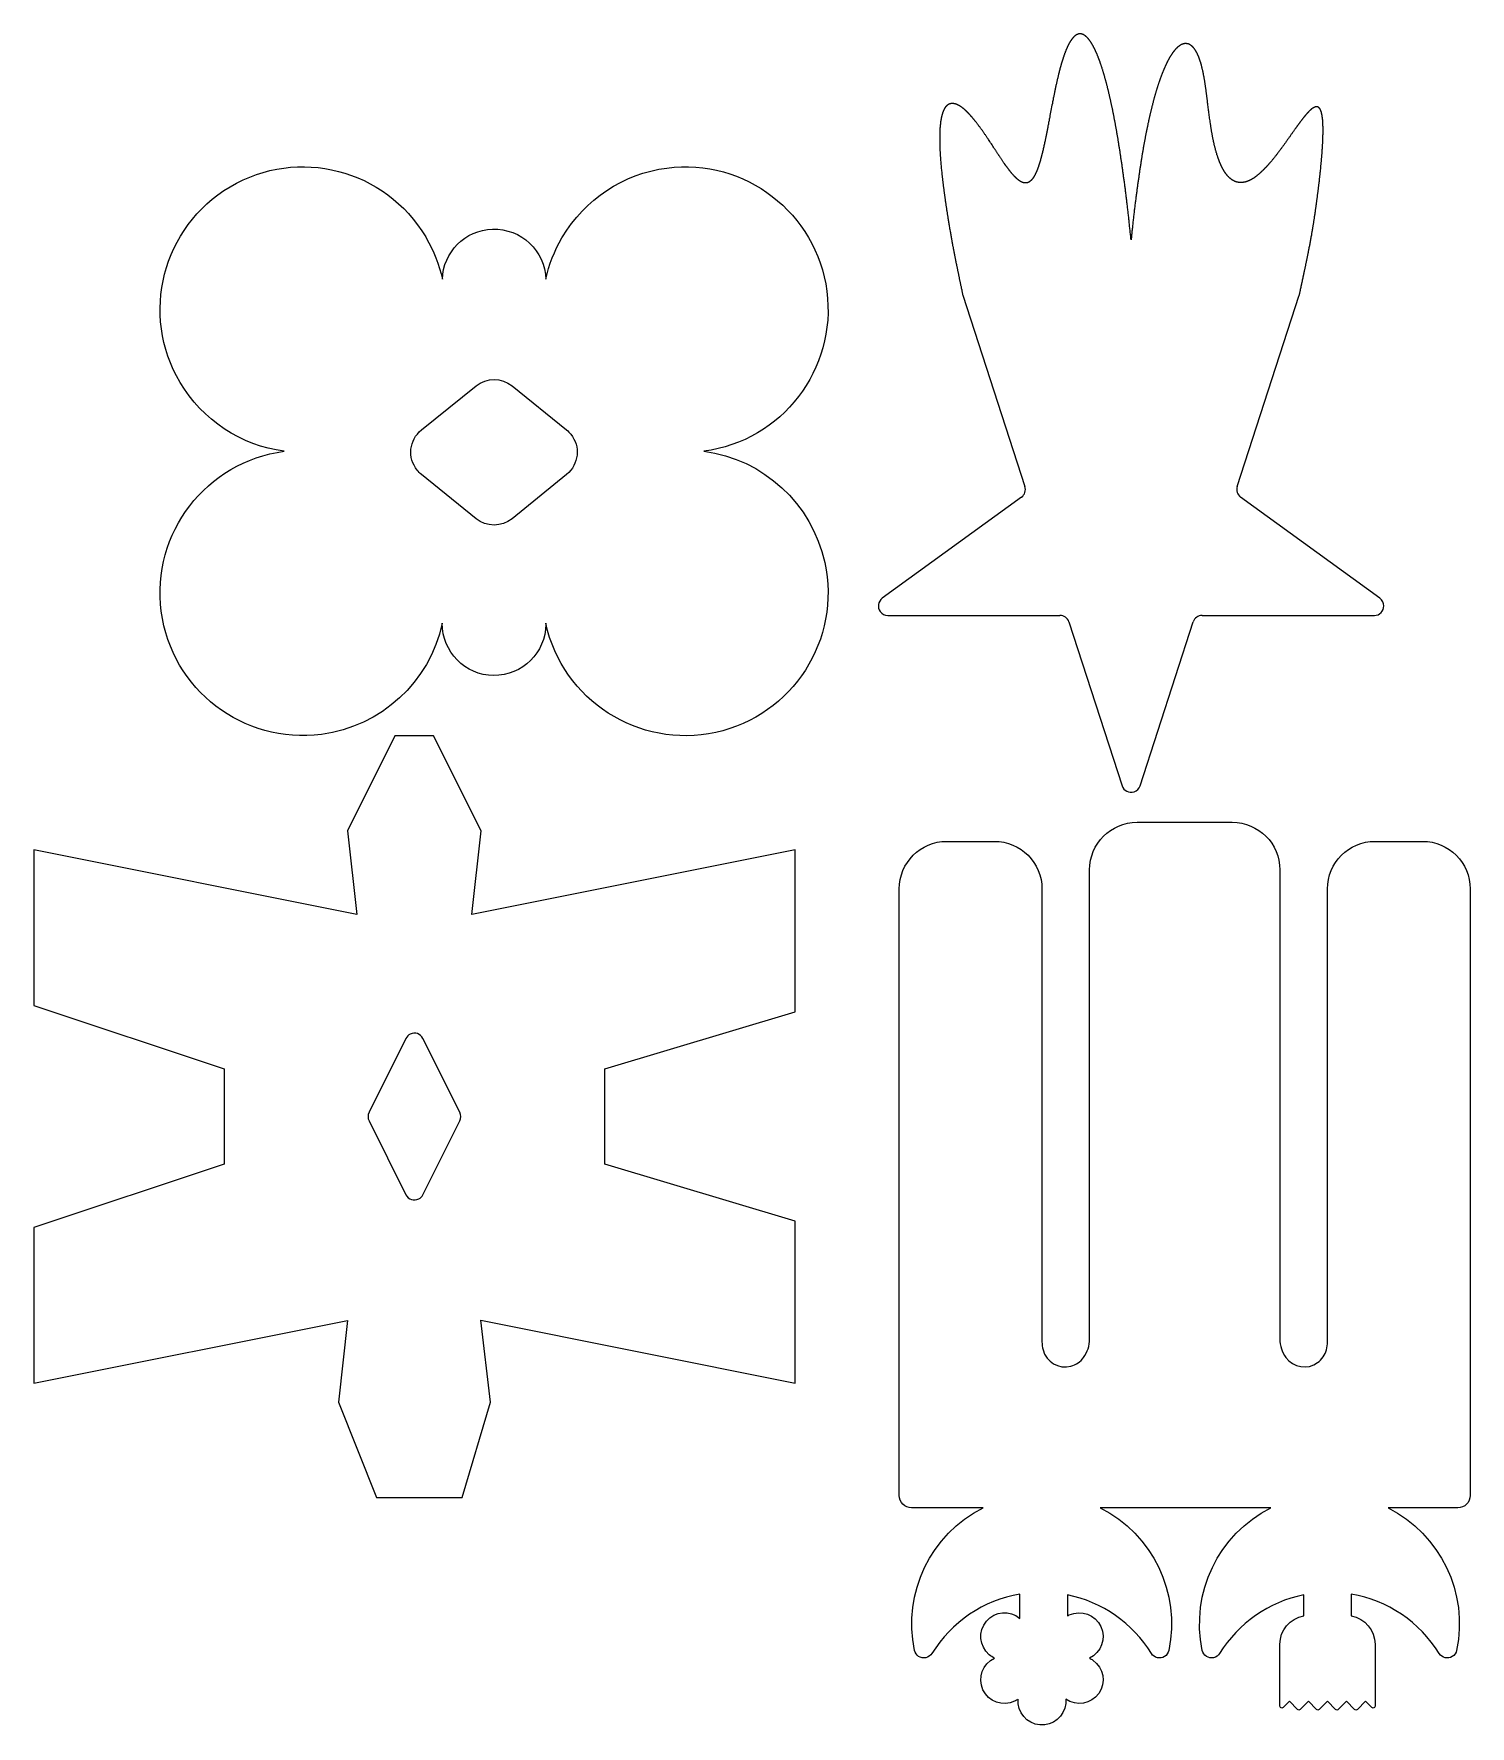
# Model space of a CAD drawing. Header units: millimetres. Extents: x 142 to 292, y 60 to 238.
import ezdxf

# ---------------------------------------------------------------- set-up
doc = ezdxf.new("R2010")
doc.units = ezdxf.units.MM
doc.header["$MEASUREMENT"] = 0
doc.layers.get('0').update_dxf_attribs({"lineweight": 0})

msp = doc.modelspace()

# ---------------------------------------------------------------- linework, layer by layer
at = {"color": 18, "lineweight": 25, "true_color": 0x000000}
for p, q in [((239.16, 210.61), (245.69, 190.51)), ((267.99, 190.51), (274.52, 210.61)), ((245.33, 189.4), (230.69, 178.77)), ((282.99, 178.77), (268.35, 189.4)), ((231.28, 176.97), (249.37, 176.97)), ((250.31, 176.29), (255.9, 159.08)), ((257.78, 159.08), (263.37, 176.29)), ((264.31, 176.97), (282.41, 176.97))]:
    msp.add_line(p, q, dxfattribs=at)
for points in [[(256.84, 216.42), (256.83, 216.55), (256.81, 216.68), (256.8, 216.81), (256.79, 216.93), (256.77, 217.06), (256.76, 217.19), (256.75, 217.32), (256.73, 217.44), (256.72, 217.57), (256.71, 217.69), (256.69, 217.82), (256.68, 217.94), (256.67, 218.07), (256.65, 218.19), (256.64, 218.31), (256.63, 218.44), (256.61, 218.56), (256.6, 218.68), (256.59, 218.8), (256.57, 218.93), (256.56, 219.05), (256.54, 219.17), (256.53, 219.29), (256.52, 219.41), (256.5, 219.53), (256.49, 219.65), (256.48, 219.77), (256.46, 219.88), (256.45, 220), (256.43, 220.12), (256.42, 220.24), (256.41, 220.35), (256.39, 220.47), (256.38, 220.59), (256.36, 220.7), (256.35, 220.82), (256.34, 220.93), (256.32, 221.05), (256.31, 221.16), (256.29, 221.27), (256.28, 221.39), (256.27, 221.5), (256.25, 221.61), (256.24, 221.73), (256.22, 221.84), (256.21, 221.95), (256.19, 222.06), (256.18, 222.17), (256.17, 222.28), (256.15, 222.39), (256.14, 222.5), (256.12, 222.61), (256.11, 222.72), (256.09, 222.82), (256.08, 222.93), (256.06, 223.04), (256.05, 223.15), (256.04, 223.25), (256.02, 223.36), (256.01, 223.46), (255.99, 223.57), (255.98, 223.68), (255.96, 223.78), (255.95, 223.88), (255.93, 223.99), (255.92, 224.09), (255.9, 224.19), (255.89, 224.3), (255.87, 224.4), (255.86, 224.5), (255.84, 224.6), (255.83, 224.7), (255.81, 224.8), (255.8, 224.9), (255.78, 225), (255.77, 225.1), (255.75, 225.2), (255.74, 225.3), (255.72, 225.4), (255.71, 225.5), (255.69, 225.6), (255.68, 225.69), (255.66, 225.79), (255.65, 225.89), (255.63, 225.98), (255.62, 226.08), (255.6, 226.17), (255.59, 226.27), (255.57, 226.36), (255.56, 226.46), (255.54, 226.55), (255.53, 226.64), (255.51, 226.74), (255.5, 226.83), (255.48, 226.92), (255.47, 227.01), (255.45, 227.1), (255.44, 227.19), (255.42, 227.28), (255.41, 227.37), (255.39, 227.46), (255.38, 227.55), (255.36, 227.64), (255.34, 227.73), (255.33, 227.82), (255.31, 227.91), (255.3, 227.99), (255.28, 228.08), (255.27, 228.17), (255.25, 228.25), (255.24, 228.34), (255.22, 228.42), (255.21, 228.51), (255.19, 228.59), (255.17, 228.68), (255.16, 228.76), (255.14, 228.84), (255.13, 228.93), (255.11, 229.01), (255.1, 229.09), (255.08, 229.17), (255.06, 229.26), (255.05, 229.34), (255.03, 229.42), (255.02, 229.5), (255, 229.58), (254.99, 229.66), (254.97, 229.74), (254.95, 229.82), (254.94, 229.89), (254.92, 229.97), (254.91, 230.05), (254.89, 230.13), (254.88, 230.2), (254.86, 230.28), (254.84, 230.36), (254.83, 230.43), (254.81, 230.51), (254.8, 230.58), (254.78, 230.66), (254.76, 230.73), (254.75, 230.8), (254.73, 230.88), (254.72, 230.95), (254.7, 231.02), (254.68, 231.09), (254.67, 231.17), (254.65, 231.24), (254.64, 231.31), (254.62, 231.38), (254.6, 231.45), (254.59, 231.52), (254.57, 231.59), (254.56, 231.66), (254.54, 231.73), (254.52, 231.79), (254.51, 231.86), (254.49, 231.93), (254.47, 232), (254.46, 232.06), (254.44, 232.13), (254.43, 232.2), (254.41, 232.26), (254.39, 232.33), (254.38, 232.39), (254.36, 232.46), (254.35, 232.52), (254.33, 232.58), (254.31, 232.65), (254.3, 232.71), (254.28, 232.77), (254.26, 232.83), (254.25, 232.9), (254.23, 232.96), (254.22, 233.02), (254.2, 233.08), (254.18, 233.14), (254.17, 233.2), (254.15, 233.26), (254.13, 233.32), (254.12, 233.38), (254.1, 233.43), (254.09, 233.49), (254.07, 233.55), (254.05, 233.61), (254.04, 233.66), (254.02, 233.72), (254, 233.78), (253.99, 233.83), (253.97, 233.89), (253.96, 233.94), (253.94, 234), (253.92, 234.05), (253.91, 234.1), (253.89, 234.16), (253.87, 234.21), (253.86, 234.26), (253.84, 234.31), (253.82, 234.37), (253.81, 234.42), (253.79, 234.47), (253.78, 234.52), (253.76, 234.57), (253.74, 234.62), (253.73, 234.67), (253.71, 234.72), (253.69, 234.77), (253.68, 234.82), (253.66, 234.86), (253.64, 234.91), (253.63, 234.96), (253.61, 235.01), (253.6, 235.05), (253.58, 235.1), (253.56, 235.14), (253.55, 235.19), (253.53, 235.23), (253.51, 235.28), (253.5, 235.32), (253.48, 235.37), (253.46, 235.41), (253.45, 235.45), (253.43, 235.5), (253.42, 235.54), (253.4, 235.58), (253.38, 235.62), (253.37, 235.67), (253.35, 235.71), (253.33, 235.75), (253.32, 235.79), (253.3, 235.83), (253.28, 235.87), (253.27, 235.91), (253.25, 235.94), (253.24, 235.98), (253.22, 236.02), (253.2, 236.06), (253.19, 236.1), (253.17, 236.13), (253.15, 236.17), (253.14, 236.21), (253.12, 236.24), (253.11, 236.28), (253.09, 236.31), (253.07, 236.35), (253.06, 236.38), (253.04, 236.41), (253.02, 236.45), (253.01, 236.48), (252.99, 236.51), (252.98, 236.55), (252.96, 236.58), (252.94, 236.61), (252.93, 236.64), (252.91, 236.67), (252.89, 236.7), (252.88, 236.74), (252.86, 236.77), (252.85, 236.79), (252.83, 236.82), (252.81, 236.85), (252.8, 236.88), (252.78, 236.91), (252.77, 236.94), (252.75, 236.97), (252.73, 236.99), (252.72, 237.02), (252.7, 237.05), (252.68, 237.07), (252.67, 237.1), (252.65, 237.12), (252.64, 237.15), (252.62, 237.17), (252.6, 237.2), (252.59, 237.22), (252.57, 237.24), (252.56, 237.27), (252.54, 237.29), (252.52, 237.31), (252.51, 237.34), (252.49, 237.36), (252.48, 237.38), (252.46, 237.4), (252.44, 237.42), (252.43, 237.44), (252.41, 237.46), (252.4, 237.48), (252.38, 237.5), (252.37, 237.52), (252.35, 237.54), (252.33, 237.56), (252.32, 237.58), (252.3, 237.59), (252.29, 237.61), (252.27, 237.63), (252.25, 237.64), (252.24, 237.66), (252.22, 237.68), (252.21, 237.69), (252.19, 237.71), (252.18, 237.72), (252.16, 237.74), (252.14, 237.75), (252.13, 237.77), (252.11, 237.78), (252.1, 237.79), (252.08, 237.81), (252.07, 237.82), (252.05, 237.83), (252.04, 237.84), (252.02, 237.85), (252, 237.87), (251.99, 237.88), (251.97, 237.89), (251.96, 237.9), (251.94, 237.91), (251.93, 237.92), (251.91, 237.93), (251.9, 237.93), (251.88, 237.94), (251.87, 237.95), (251.85, 237.96), (251.84, 237.97), (251.82, 237.97), (251.8, 237.98), (251.79, 237.99), (251.77, 237.99), (251.76, 238), (251.74, 238.01), (251.73, 238.01), (251.71, 238.02), (251.7, 238.02), (251.68, 238.03), (251.67, 238.03), (251.65, 238.03), (251.64, 238.04), (251.62, 238.04), (251.61, 238.04), (251.59, 238.05), (251.58, 238.05), (251.56, 238.05), (251.55, 238.05), (251.53, 238.05), (251.52, 238.05), (251.5, 238.05), (251.49, 238.05), (251.47, 238.05), (251.46, 238.05), (251.44, 238.05), (251.43, 238.05), (251.41, 238.05), (251.4, 238.05), (251.38, 238.05), (251.37, 238.04), (251.36, 238.04), (251.34, 238.04), (251.33, 238.04), (251.31, 238.03), (251.3, 238.03), (251.28, 238.02), (251.27, 238.02), (251.25, 238.02), (251.24, 238.01), (251.22, 238), (251.21, 238), (251.2, 237.99), (251.18, 237.99), (251.17, 237.98), (251.15, 237.97), (251.14, 237.97), (251.12, 237.96), (251.11, 237.95), (251.09, 237.94), (251.08, 237.94), (251.07, 237.93), (251.05, 237.92), (251.04, 237.91), (251.02, 237.9), (251.01, 237.89), (251, 237.88), (250.98, 237.87), (250.97, 237.86), (250.95, 237.85), (250.94, 237.84), (250.93, 237.83), (250.91, 237.81), (250.9, 237.8), (250.88, 237.79), (250.87, 237.78), (250.86, 237.76), (250.84, 237.75), (250.83, 237.74), (250.81, 237.72), (250.8, 237.71), (250.79, 237.7), (250.77, 237.68), (250.76, 237.67), (250.75, 237.65), (250.73, 237.64), (250.72, 237.62), (250.71, 237.6), (250.69, 237.59), (250.68, 237.57), (250.67, 237.56), (250.65, 237.54), (250.64, 237.52), (250.63, 237.5), (250.61, 237.49), (250.6, 237.47), (250.59, 237.45), (250.57, 237.43), (250.56, 237.41), (250.55, 237.39), (250.53, 237.37), (250.52, 237.35), (250.51, 237.33), (250.49, 237.31), (250.48, 237.29), (250.47, 237.27), (250.45, 237.25), (250.44, 237.23), (250.43, 237.21), (250.41, 237.19), (250.4, 237.17), (250.39, 237.15), (250.38, 237.12), (250.36, 237.1), (250.35, 237.08), (250.34, 237.05), (250.32, 237.03), (250.31, 237.01), (250.3, 236.98), (250.29, 236.96), (250.27, 236.94), (250.26, 236.91), (250.25, 236.89), (250.24, 236.86), (250.22, 236.84), (250.21, 236.81), (250.2, 236.78), (250.19, 236.76), (250.17, 236.73), (250.16, 236.71), (250.15, 236.68), (250.14, 236.65), (250.12, 236.63), (250.11, 236.6), (250.1, 236.57), (250.09, 236.54), (250.08, 236.52), (250.06, 236.49), (250.05, 236.46), (250.04, 236.43), (250.03, 236.4), (250.02, 236.37), (250, 236.34), (249.99, 236.31), (249.98, 236.28), (249.97, 236.25), (249.96, 236.22), (249.94, 236.19), (249.93, 236.16), (249.92, 236.13), (249.91, 236.1), (249.9, 236.07), (249.88, 236.04), (249.87, 236.01), (249.86, 235.98), (249.85, 235.94), (249.84, 235.91), (249.83, 235.88), (249.81, 235.85), (249.8, 235.81), (249.79, 235.78), (249.78, 235.75), (249.77, 235.71), (249.76, 235.68), (249.75, 235.65), (249.73, 235.61), (249.72, 235.58), (249.71, 235.55), (249.7, 235.51), (249.69, 235.48), (249.68, 235.44), (249.67, 235.41), (249.66, 235.37), (249.64, 235.34), (249.63, 235.3), (249.62, 235.26), (249.61, 235.23), (249.6, 235.19), (249.59, 235.16), (249.58, 235.12), (249.57, 235.08), (249.56, 235.05), (249.54, 235.01), (249.53, 234.97), (249.52, 234.94), (249.51, 234.9), (249.5, 234.86), (249.49, 234.82), (249.48, 234.79), (249.47, 234.75), (249.46, 234.71), (249.45, 234.67), (249.44, 234.63), (249.43, 234.59), (249.42, 234.56), (249.4, 234.52), (249.39, 234.48), (249.38, 234.44), (249.37, 234.4), (249.36, 234.36), (249.35, 234.32), (249.34, 234.28), (249.33, 234.24), (249.32, 234.2), (249.31, 234.16), (249.3, 234.12), (249.29, 234.08), (249.28, 234.04), (249.27, 234), (249.26, 233.96), (249.25, 233.92), (249.24, 233.88), (249.23, 233.84), (249.22, 233.79), (249.21, 233.75), (249.19, 233.67), (249.17, 233.59), (249.15, 233.5), (249.13, 233.42), (249.11, 233.33), (249.09, 233.25), (249.07, 233.16), (249.05, 233.08), (249.03, 232.99), (249.01, 232.9), (248.99, 232.82), (248.97, 232.73), (248.95, 232.64), (248.93, 232.55), (248.91, 232.46), (248.9, 232.38), (248.88, 232.29), (248.86, 232.2), (248.84, 232.11), (248.82, 232.02), (248.8, 231.93), (248.78, 231.84), (248.76, 231.75), (248.75, 231.66), (248.73, 231.57), (248.71, 231.48), (248.69, 231.39), (248.67, 231.29), (248.66, 231.2), (248.64, 231.11), (248.6, 230.93), (248.57, 230.75), (248.53, 230.56), (248.49, 230.38), (248.46, 230.19), (248.42, 230.01), (248.39, 229.83), (248.35, 229.64), (248.32, 229.46), (248.3, 229.37), (248.29, 229.28), (248.27, 229.19), (248.25, 229.1), (248.23, 229.01), (248.22, 228.92), (248.2, 228.83), (248.18, 228.74), (248.17, 228.65), (248.15, 228.56), (248.13, 228.47), (248.11, 228.38), (248.1, 228.29), (248.08, 228.2), (248.06, 228.11), (248.05, 228.03), (248.03, 227.94), (248.01, 227.85), (247.99, 227.76), (247.98, 227.68), (247.96, 227.59), (247.94, 227.51), (247.93, 227.42), (247.91, 227.33), (247.89, 227.25), (247.87, 227.17), (247.86, 227.08), (247.84, 227), (247.82, 226.92), (247.81, 226.83), (247.8, 226.79), (247.79, 226.75), (247.78, 226.71), (247.77, 226.67), (247.76, 226.63), (247.75, 226.59), (247.74, 226.55), (247.74, 226.51), (247.73, 226.47), (247.72, 226.43), (247.71, 226.39), (247.7, 226.35), (247.69, 226.31), (247.68, 226.27), (247.67, 226.23), (247.67, 226.19), (247.66, 226.15), (247.65, 226.11), (247.64, 226.08), (247.63, 226.04), (247.62, 226), (247.61, 225.96), (247.6, 225.92), (247.6, 225.88), (247.59, 225.85), (247.58, 225.81), (247.57, 225.77), (247.56, 225.73), (247.55, 225.7), (247.54, 225.66), (247.53, 225.62), (247.52, 225.59), (247.52, 225.55), (247.51, 225.51), (247.5, 225.48), (247.49, 225.44), (247.48, 225.41), (247.47, 225.37), (247.46, 225.33), (247.45, 225.3), (247.44, 225.26), (247.43, 225.23), (247.42, 225.19), (247.42, 225.16), (247.41, 225.12), (247.4, 225.09), (247.39, 225.06), (247.38, 225.02), (247.37, 224.99), (247.36, 224.95), (247.35, 224.92), (247.34, 224.89), (247.33, 224.85), (247.32, 224.82), (247.31, 224.79), (247.31, 224.76), (247.3, 224.72), (247.29, 224.69), (247.28, 224.66), (247.27, 224.63), (247.26, 224.6), (247.25, 224.56), (247.24, 224.53), (247.23, 224.5), (247.22, 224.47), (247.21, 224.44), (247.2, 224.41), (247.19, 224.38), (247.18, 224.35), (247.17, 224.32), (247.16, 224.29), (247.15, 224.26), (247.14, 224.23), (247.13, 224.2), (247.12, 224.17), (247.11, 224.15), (247.1, 224.12), (247.1, 224.09), (247.09, 224.06), (247.08, 224.03), (247.07, 224.01), (247.06, 223.98), (247.05, 223.95), (247.04, 223.92), (247.03, 223.9), (247.02, 223.87), (247.01, 223.84), (247, 223.82), (246.99, 223.79), (246.98, 223.77), (246.97, 223.74), (246.96, 223.72), (246.95, 223.69), (246.94, 223.67), (246.93, 223.64), (246.92, 223.62), (246.91, 223.59), (246.89, 223.57), (246.88, 223.55), (246.87, 223.52), (246.86, 223.5), (246.85, 223.48), (246.84, 223.45), (246.83, 223.43), (246.82, 223.41), (246.81, 223.39), (246.8, 223.36), (246.79, 223.34), (246.78, 223.32), (246.77, 223.3), (246.76, 223.28), (246.75, 223.26), (246.74, 223.24), (246.73, 223.22), (246.72, 223.2), (246.71, 223.18), (246.7, 223.16), (246.68, 223.14), (246.67, 223.12), (246.66, 223.1), (246.65, 223.08), (246.64, 223.06), (246.63, 223.05), (246.62, 223.03), (246.61, 223.01), (246.6, 222.99), (246.59, 222.98), (246.57, 222.96), (246.56, 222.94), (246.55, 222.93), (246.54, 222.91), (246.53, 222.89), (246.52, 222.88), (246.51, 222.86), (246.5, 222.85), (246.48, 222.83), (246.47, 222.82), (246.46, 222.8), (246.45, 222.79), (246.44, 222.78), (246.43, 222.76), (246.42, 222.75), (246.4, 222.73), (246.39, 222.72), (246.38, 222.71), (246.37, 222.7), (246.36, 222.68), (246.35, 222.67), (246.33, 222.66), (246.32, 222.65), (246.31, 222.64), (246.3, 222.63), (246.29, 222.62), (246.28, 222.61), (246.26, 222.6), (246.25, 222.59), (246.24, 222.58), (246.23, 222.57), (246.22, 222.56), (246.2, 222.55), (246.19, 222.54), (246.18, 222.53), (246.17, 222.52), (246.15, 222.51), (246.14, 222.51), (246.13, 222.5), (246.12, 222.49), (246.1, 222.48), (246.09, 222.48), (246.08, 222.47), (246.07, 222.46), (246.05, 222.46), (246.04, 222.45), (246.03, 222.45), (246.02, 222.44), (246, 222.44), (245.99, 222.43), (245.98, 222.43), (245.97, 222.42), (245.95, 222.42), (245.94, 222.42), (245.93, 222.41), (245.91, 222.41), (245.9, 222.41), (245.89, 222.4), (245.88, 222.4), (245.86, 222.4), (245.85, 222.4), (245.84, 222.39), (245.82, 222.39), (245.81, 222.39), (245.8, 222.39), (245.78, 222.39), (245.77, 222.39), (245.76, 222.39), (245.74, 222.39), (245.73, 222.39), (245.72, 222.39), (245.7, 222.39), (245.69, 222.39), (245.68, 222.39), (245.66, 222.39), (245.65, 222.39), (245.63, 222.4), (245.62, 222.4), (245.61, 222.4), (245.59, 222.4), (245.58, 222.41), (245.57, 222.41), (245.55, 222.41), (245.54, 222.42), (245.52, 222.42), (245.51, 222.42), (245.5, 222.43), (245.48, 222.43), (245.47, 222.44), (245.45, 222.44), (245.44, 222.45), (245.43, 222.45), (245.41, 222.46), (245.4, 222.46), (245.38, 222.47), (245.37, 222.48), (245.35, 222.48), (245.34, 222.49), (245.32, 222.5), (245.31, 222.5), (245.3, 222.51), (245.28, 222.52), (245.27, 222.53), (245.25, 222.53), (245.24, 222.54), (245.22, 222.55), (245.21, 222.56), (245.19, 222.57), (245.18, 222.58), (245.16, 222.59), (245.15, 222.6), (245.13, 222.61), (245.12, 222.62), (245.1, 222.63), (245.09, 222.64), (245.07, 222.65), (245.06, 222.66), (245.04, 222.67), (245.03, 222.68), (245.01, 222.69), (245, 222.71), (244.98, 222.72), (244.97, 222.73), (244.95, 222.74), (244.93, 222.76), (244.92, 222.77), (244.9, 222.78), (244.89, 222.8), (244.87, 222.81), (244.86, 222.82), (244.84, 222.84), (244.83, 222.85), (244.81, 222.86), (244.79, 222.88), (244.78, 222.89), (244.76, 222.91), (244.75, 222.92), (244.73, 222.94), (244.72, 222.95), (244.7, 222.97), (244.68, 222.99), (244.67, 223), (244.65, 223.02), (244.63, 223.04), (244.62, 223.05), (244.6, 223.07), (244.59, 223.09), (244.57, 223.1), (244.55, 223.12), (244.54, 223.14), (244.52, 223.16), (244.5, 223.17), (244.49, 223.19), (244.47, 223.21), (244.46, 223.23), (244.44, 223.25), (244.42, 223.27), (244.41, 223.28), (244.39, 223.3), (244.37, 223.32), (244.36, 223.34), (244.34, 223.36), (244.32, 223.38), (244.31, 223.4), (244.29, 223.42), (244.27, 223.44), (244.26, 223.46), (244.24, 223.48), (244.22, 223.5), (244.2, 223.52), (244.19, 223.54), (244.17, 223.57), (244.15, 223.59), (244.14, 223.61), (244.12, 223.63), (244.1, 223.65), (244.08, 223.67), (244.07, 223.7), (244.05, 223.72), (244.03, 223.74), (244.02, 223.76), (244, 223.79), (243.98, 223.81), (243.96, 223.83), (243.95, 223.86), (243.93, 223.88), (243.91, 223.9), (243.89, 223.93), (243.88, 223.95), (243.86, 223.97), (243.84, 224), (243.82, 224.02), (243.81, 224.04), (243.79, 224.07), (243.77, 224.09), (243.75, 224.12), (243.73, 224.14), (243.72, 224.17), (243.7, 224.19), (243.66, 224.24), (243.63, 224.29), (243.59, 224.34), (243.56, 224.4), (243.52, 224.45), (243.48, 224.5), (243.45, 224.55), (243.41, 224.6), (243.37, 224.66), (243.34, 224.71), (243.3, 224.77), (243.26, 224.82), (243.23, 224.88), (243.19, 224.93), (243.15, 224.99), (243.11, 225.04), (243.08, 225.1), (243.04, 225.15), (243, 225.21), (242.96, 225.27), (242.93, 225.32), (242.89, 225.38), (242.85, 225.44), (242.81, 225.5), (242.78, 225.55), (242.74, 225.61), (242.7, 225.67), (242.66, 225.73), (242.62, 225.79), (242.58, 225.85), (242.55, 225.9), (242.47, 226.02), (242.39, 226.14), (242.31, 226.26), (242.24, 226.38), (242.16, 226.5), (242.08, 226.61), (242, 226.73), (241.92, 226.85), (241.85, 226.97), (241.81, 227.03), (241.77, 227.09), (241.73, 227.14), (241.69, 227.2), (241.65, 227.26), (241.61, 227.32), (241.57, 227.38), (241.53, 227.43), (241.49, 227.49), (241.45, 227.55), (241.41, 227.61), (241.37, 227.66), (241.33, 227.72), (241.3, 227.77), (241.26, 227.83), (241.22, 227.89), (241.18, 227.94), (241.14, 228), (241.1, 228.05), (241.06, 228.11), (241.02, 228.16), (240.98, 228.21), (240.94, 228.27), (240.9, 228.32), (240.86, 228.37), (240.82, 228.43), (240.79, 228.48), (240.75, 228.53), (240.71, 228.58), (240.67, 228.63), (240.63, 228.68), (240.59, 228.73), (240.55, 228.78), (240.51, 228.83), (240.47, 228.88), (240.44, 228.93), (240.42, 228.95), (240.4, 228.98), (240.38, 229), (240.36, 229.02), (240.34, 229.05), (240.32, 229.07), (240.3, 229.09), (240.28, 229.12), (240.26, 229.14), (240.24, 229.16), (240.23, 229.18), (240.21, 229.21), (240.19, 229.23), (240.17, 229.25), (240.15, 229.27), (240.13, 229.3), (240.11, 229.32), (240.09, 229.34), (240.07, 229.36), (240.05, 229.38), (240.04, 229.4), (240.02, 229.42), (240, 229.45), (239.98, 229.47), (239.96, 229.49), (239.94, 229.51), (239.92, 229.53), (239.9, 229.55), (239.89, 229.57), (239.87, 229.59), (239.85, 229.61), (239.83, 229.63), (239.81, 229.65), (239.79, 229.67), (239.77, 229.69), (239.76, 229.71), (239.74, 229.72), (239.72, 229.74), (239.7, 229.76), (239.68, 229.78), (239.66, 229.8), (239.65, 229.82), (239.63, 229.83), (239.61, 229.85), (239.59, 229.87), (239.57, 229.89), (239.55, 229.91), (239.54, 229.92), (239.52, 229.94), (239.5, 229.96), (239.48, 229.97), (239.46, 229.99), (239.45, 230.01), (239.43, 230.02), (239.41, 230.04), (239.39, 230.05), (239.38, 230.07), (239.36, 230.09), (239.34, 230.1), (239.32, 230.12), (239.3, 230.13), (239.29, 230.15), (239.27, 230.16), (239.25, 230.18), (239.23, 230.19), (239.22, 230.2), (239.2, 230.22), (239.18, 230.23), (239.17, 230.25), (239.15, 230.26), (239.13, 230.27), (239.11, 230.29), (239.1, 230.3), (239.08, 230.31), (239.06, 230.32), (239.05, 230.34), (239.03, 230.35), (239.01, 230.36), (238.99, 230.37), (238.98, 230.38), (238.96, 230.4), (238.94, 230.41), (238.93, 230.42), (238.91, 230.43), (238.89, 230.44), (238.88, 230.45), (238.86, 230.46), (238.84, 230.47), (238.83, 230.48), (238.81, 230.49), (238.8, 230.5), (238.78, 230.51), (238.76, 230.52), (238.75, 230.53), (238.73, 230.54), (238.71, 230.55), (238.7, 230.56), (238.68, 230.56), (238.67, 230.57), (238.65, 230.58), (238.64, 230.59), (238.62, 230.6), (238.6, 230.6), (238.59, 230.61), (238.57, 230.62), (238.56, 230.62), (238.54, 230.63), (238.53, 230.64), (238.51, 230.64), (238.5, 230.65), (238.48, 230.66), (238.46, 230.66), (238.45, 230.67), (238.43, 230.67), (238.42, 230.68), (238.4, 230.68), (238.39, 230.69), (238.37, 230.69), (238.36, 230.7), (238.35, 230.7), (238.33, 230.7), (238.32, 230.71), (238.3, 230.71), (238.29, 230.71), (238.27, 230.72), (238.26, 230.72), (238.24, 230.72), (238.23, 230.73), (238.21, 230.73), (238.2, 230.73), (238.19, 230.73), (238.17, 230.73), (238.16, 230.74), (238.14, 230.74), (238.13, 230.74), (238.12, 230.74), (238.1, 230.74), (238.09, 230.74), (238.08, 230.74), (238.06, 230.74), (238.05, 230.74), (238.04, 230.74), (238.02, 230.74), (238.01, 230.74), (238, 230.74), (237.98, 230.74), (237.97, 230.74), (237.96, 230.74), (237.94, 230.74), (237.93, 230.73), (237.92, 230.73), (237.9, 230.73), (237.89, 230.73), (237.88, 230.72), (237.87, 230.72), (237.85, 230.72), (237.84, 230.72), (237.83, 230.71), (237.82, 230.71), (237.8, 230.7), (237.79, 230.7), (237.78, 230.7), (237.77, 230.69), (237.76, 230.69), (237.74, 230.68), (237.73, 230.68), (237.72, 230.67), (237.71, 230.67), (237.7, 230.66), (237.69, 230.66), (237.67, 230.65), (237.66, 230.64), (237.65, 230.64), (237.64, 230.63), (237.63, 230.63), (237.62, 230.62), (237.61, 230.61), (237.6, 230.6), (237.58, 230.6), (237.57, 230.59), (237.56, 230.58), (237.55, 230.57), (237.54, 230.57), (237.53, 230.56), (237.52, 230.55), (237.51, 230.54), (237.5, 230.53), (237.49, 230.52), (237.48, 230.51), (237.47, 230.5), (237.46, 230.49), (237.45, 230.48), (237.44, 230.47), (237.43, 230.46), (237.42, 230.45), (237.41, 230.44), (237.4, 230.43), (237.39, 230.42), (237.38, 230.41), (237.37, 230.4), (237.36, 230.38), (237.35, 230.37), (237.34, 230.36), (237.33, 230.35), (237.32, 230.34), (237.32, 230.32), (237.31, 230.31), (237.3, 230.3), (237.29, 230.28), (237.28, 230.27), (237.27, 230.26), (237.26, 230.24), (237.25, 230.23), (237.25, 230.22), (237.24, 230.2), (237.23, 230.19), (237.22, 230.17), (237.21, 230.16), (237.2, 230.14), (237.2, 230.13), (237.19, 230.11), (237.18, 230.1), (237.17, 230.08), (237.17, 230.07), (237.16, 230.05), (237.15, 230.03), (237.14, 230.02), (237.14, 230), (237.13, 229.98), (237.12, 229.97), (237.11, 229.95), (237.11, 229.93), (237.1, 229.92), (237.09, 229.9), (237.09, 229.88), (237.08, 229.86), (237.07, 229.85), (237.06, 229.83), (237.06, 229.81), (237.05, 229.79), (237.04, 229.77), (237.04, 229.75), (237.03, 229.73), (237.03, 229.71), (237.02, 229.7), (237.01, 229.68), (237.01, 229.66), (237, 229.64), (237, 229.62), (236.99, 229.6), (236.98, 229.58), (236.98, 229.56), (236.97, 229.53), (236.97, 229.51), (236.96, 229.49), (236.96, 229.47), (236.95, 229.45), (236.94, 229.43), (236.94, 229.41), (236.93, 229.39), (236.93, 229.36), (236.92, 229.34), (236.92, 229.32), (236.91, 229.3), (236.91, 229.28), (236.9, 229.25), (236.9, 229.23), (236.9, 229.21), (236.89, 229.18), (236.89, 229.16), (236.88, 229.14), (236.88, 229.11), (236.87, 229.09), (236.87, 229.07), (236.86, 229.04), (236.86, 229.02), (236.86, 229), (236.85, 228.97), (236.85, 228.95), (236.84, 228.92), (236.84, 228.9), (236.84, 228.87), (236.83, 228.85), (236.83, 228.82), (236.83, 228.8), (236.82, 228.77), (236.82, 228.75), (236.82, 228.72), (236.81, 228.7), (236.81, 228.67), (236.81, 228.64), (236.8, 228.62), (236.8, 228.59), (236.8, 228.57), (236.8, 228.54), (236.79, 228.51), (236.79, 228.49), (236.79, 228.46), (236.78, 228.43), (236.78, 228.41), (236.78, 228.38), (236.78, 228.35), (236.77, 228.32), (236.77, 228.3), (236.77, 228.27), (236.77, 228.24), (236.77, 228.21), (236.76, 228.19), (236.76, 228.16), (236.76, 228.13), (236.76, 228.1), (236.76, 228.07), (236.75, 228.02), (236.75, 227.96), (236.75, 227.9), (236.74, 227.84), (236.74, 227.78), (236.74, 227.72), (236.74, 227.67), (236.73, 227.61), (236.73, 227.55), (236.73, 227.49), (236.73, 227.42), (236.73, 227.36), (236.73, 227.3), (236.73, 227.24), (236.73, 227.18), (236.73, 227.12), (236.73, 227.05), (236.73, 226.99), (236.73, 226.93), (236.73, 226.86), (236.73, 226.8), (236.73, 226.74), (236.73, 226.67), (236.73, 226.61), (236.73, 226.54), (236.73, 226.48), (236.74, 226.41), (236.74, 226.35), (236.74, 226.28), (236.74, 226.22), (236.74, 226.15), (236.75, 226.08), (236.75, 226.02), (236.75, 225.95), (236.76, 225.88), (236.76, 225.82), (236.76, 225.75), (236.77, 225.68), (236.77, 225.62), (236.77, 225.55), (236.78, 225.48), (236.78, 225.41), (236.79, 225.35), (236.79, 225.28), (236.79, 225.21), (236.8, 225.14), (236.8, 225.08), (236.81, 225.01), (236.81, 224.94), (236.82, 224.87), (236.83, 224.74), (236.84, 224.6), (236.85, 224.46), (236.86, 224.33), (236.88, 224.19), (236.89, 224.05), (236.9, 223.92), (236.92, 223.78), (236.93, 223.65), (236.94, 223.51), (236.96, 223.38), (236.97, 223.24), (236.98, 223.17), (236.99, 223.11), (236.99, 223.04), (237, 222.97), (237.01, 222.91), (237.02, 222.84), (237.03, 222.77), (237.03, 222.71), (237.04, 222.64), (237.05, 222.57), (237.06, 222.51), (237.06, 222.44), (237.07, 222.38), (237.08, 222.31), (237.09, 222.25), (237.1, 222.18), (237.1, 222.12), (237.11, 222.05), (237.12, 221.99), (237.13, 221.92), (237.14, 221.86), (237.15, 221.79), (237.15, 221.73), (237.16, 221.66), (237.17, 221.6), (237.18, 221.54), (237.19, 221.47), (237.2, 221.41), (237.2, 221.35), (237.21, 221.29), (237.22, 221.22), (237.23, 221.16), (237.24, 221.1), (237.25, 221.04), (237.26, 220.98), (237.26, 220.91), (237.27, 220.85), (237.28, 220.79), (237.29, 220.73), (237.3, 220.67), (237.31, 220.61), (237.32, 220.55), (237.32, 220.49), (237.33, 220.43), (237.34, 220.37), (237.35, 220.31), (237.36, 220.25), (237.37, 220.19), (237.38, 220.13), (237.39, 220.07), (237.39, 220.01), (237.4, 219.95), (237.41, 219.9), (237.42, 219.84), (237.43, 219.78), (237.44, 219.72), (237.45, 219.67), (237.46, 219.61), (237.46, 219.55), (237.47, 219.49), (237.48, 219.44), (237.49, 219.38), (237.5, 219.32), (237.51, 219.27), (237.52, 219.21), (237.52, 219.15), (237.53, 219.1), (237.54, 219.04), (237.55, 218.99), (237.56, 218.93), (237.57, 218.88), (237.58, 218.82), (237.6, 218.71), (237.61, 218.6), (237.63, 218.49), (237.65, 218.38), (237.67, 218.27), (237.68, 218.16), (237.7, 218.06), (237.72, 217.95), (237.74, 217.84), (237.76, 217.73), (237.77, 217.62), (237.79, 217.52), (237.83, 217.3), (237.85, 217.19), (237.87, 217.09), (237.89, 216.98), (237.9, 216.87), (237.92, 216.76), (237.94, 216.65), (237.96, 216.55), (237.98, 216.44), (237.99, 216.38), (238, 216.33), (238.01, 216.27), (238.02, 216.22), (238.03, 216.16), (238.04, 216.11), (238.05, 216.05), (238.06, 216), (238.07, 215.94), (238.08, 215.88), (238.09, 215.83), (238.11, 215.77), (238.12, 215.72), (238.13, 215.66), (238.14, 215.6), (238.15, 215.55), (238.16, 215.49), (238.17, 215.43), (238.18, 215.37), (238.19, 215.32), (238.2, 215.26), (238.21, 215.2), (238.22, 215.14), (238.24, 215.08), (238.25, 215.02), (238.26, 214.96), (238.27, 214.9), (238.28, 214.84), (238.29, 214.78), (238.31, 214.72), (238.32, 214.66), (238.33, 214.6), (238.34, 214.54), (238.35, 214.48), (238.37, 214.42), (238.38, 214.36), (238.39, 214.29), (238.4, 214.23), (238.42, 214.17), (238.43, 214.1), (238.44, 214.04), (238.45, 213.98), (238.47, 213.91), (238.48, 213.85), (238.49, 213.78), (238.51, 213.72), (238.52, 213.65), (238.53, 213.59), (238.55, 213.52), (238.56, 213.45), (238.57, 213.39), (238.59, 213.32), (238.6, 213.25), (238.61, 213.18), (238.63, 213.11), (238.64, 213.04), (238.66, 212.98), (238.67, 212.91), (238.69, 212.84), (238.7, 212.76), (238.72, 212.69), (238.73, 212.62), (238.75, 212.55), (238.76, 212.48), (238.78, 212.4), (238.79, 212.33), (238.81, 212.26), (238.82, 212.18), (238.84, 212.11), (238.85, 212.03), (238.87, 211.96), (238.89, 211.88), (238.9, 211.81), (238.92, 211.73), (238.93, 211.65), (238.95, 211.58), (238.97, 211.5), (238.98, 211.42), (239, 211.34), (239.02, 211.26), (239.04, 211.18), (239.05, 211.1), (239.07, 211.02), (239.09, 210.94), (239.1, 210.86), (239.12, 210.78), (239.14, 210.69), (239.16, 210.61)], [(274.52, 210.61), (274.53, 210.65), (274.54, 210.69), (274.55, 210.73), (274.56, 210.78), (274.57, 210.82), (274.58, 210.86), (274.59, 210.9), (274.6, 210.94), (274.6, 210.98), (274.61, 211.02), (274.62, 211.06), (274.63, 211.1), (274.64, 211.14), (274.65, 211.18), (274.66, 211.22), (274.66, 211.26), (274.67, 211.3), (274.68, 211.34), (274.69, 211.38), (274.7, 211.42), (274.71, 211.46), (274.71, 211.49), (274.72, 211.53), (274.73, 211.57), (274.74, 211.61), (274.75, 211.65), (274.76, 211.69), (274.76, 211.72), (274.77, 211.76), (274.78, 211.8), (274.79, 211.84), (274.8, 211.87), (274.8, 211.91), (274.81, 211.95), (274.82, 211.99), (274.83, 212.02), (274.84, 212.06), (274.84, 212.1), (274.85, 212.13), (274.86, 212.17), (274.87, 212.21), (274.87, 212.24), (274.88, 212.28), (274.89, 212.31), (274.9, 212.35), (274.91, 212.38), (274.91, 212.42), (274.92, 212.46), (274.93, 212.49), (274.94, 212.53), (274.94, 212.56), (274.95, 212.6), (274.96, 212.63), (274.96, 212.66), (274.97, 212.7), (274.98, 212.73), (274.99, 212.77), (274.99, 212.8), (275, 212.84), (275.01, 212.87), (275.02, 212.9), (275.02, 212.94), (275.03, 212.97), (275.04, 213), (275.04, 213.04), (275.05, 213.07), (275.06, 213.14), (275.08, 213.2), (275.09, 213.27), (275.11, 213.33), (275.12, 213.4), (275.13, 213.46), (275.15, 213.52), (275.16, 213.59), (275.17, 213.65), (275.19, 213.71), (275.2, 213.77), (275.21, 213.83), (275.22, 213.9), (275.24, 213.96), (275.25, 214.02), (275.26, 214.08), (275.27, 214.14), (275.29, 214.2), (275.3, 214.25), (275.31, 214.31), (275.32, 214.37), (275.33, 214.43), (275.35, 214.49), (275.36, 214.54), (275.37, 214.6), (275.38, 214.66), (275.39, 214.71), (275.4, 214.77), (275.41, 214.83), (275.43, 214.88), (275.44, 214.94), (275.45, 214.99), (275.46, 215.05), (275.47, 215.1), (275.48, 215.16), (275.49, 215.21), (275.5, 215.27), (275.51, 215.32), (275.52, 215.37), (275.53, 215.43), (275.54, 215.48), (275.55, 215.53), (275.56, 215.59), (275.57, 215.64), (275.59, 215.69), (275.6, 215.75), (275.61, 215.8), (275.63, 215.9), (275.65, 216.01), (275.67, 216.11), (275.68, 216.22), (275.7, 216.32), (275.72, 216.43), (275.74, 216.53), (275.76, 216.64), (275.78, 216.74), (275.8, 216.84), (275.82, 216.95), (275.84, 217.05), (275.85, 217.16), (275.86, 217.21), (275.87, 217.27), (275.88, 217.32), (275.89, 217.37), (275.9, 217.43), (275.91, 217.48), (275.92, 217.53), (275.93, 217.59), (275.94, 217.64), (275.95, 217.7), (275.95, 217.75), (275.96, 217.81), (275.97, 217.86), (275.98, 217.92), (275.99, 217.97), (276, 218.03), (276.01, 218.08), (276.02, 218.14), (276.03, 218.19), (276.04, 218.25), (276.04, 218.31), (276.05, 218.36), (276.06, 218.42), (276.07, 218.48), (276.08, 218.54), (276.09, 218.59), (276.1, 218.65), (276.11, 218.71), (276.12, 218.77), (276.13, 218.83), (276.13, 218.89), (276.14, 218.95), (276.15, 219.01), (276.16, 219.07), (276.17, 219.13), (276.18, 219.19), (276.19, 219.25), (276.2, 219.31), (276.21, 219.37), (276.22, 219.44), (276.22, 219.5), (276.23, 219.56), (276.24, 219.62), (276.25, 219.69), (276.26, 219.75), (276.27, 219.82), (276.28, 219.88), (276.29, 219.94), (276.3, 220.01), (276.31, 220.08), (276.32, 220.14), (276.33, 220.21), (276.33, 220.27), (276.34, 220.34), (276.35, 220.41), (276.36, 220.48), (276.37, 220.54), (276.38, 220.61), (276.39, 220.68), (276.4, 220.75), (276.41, 220.82), (276.42, 220.89), (276.43, 220.96), (276.44, 221.03), (276.44, 221.1), (276.45, 221.17), (276.46, 221.24), (276.47, 221.31), (276.48, 221.38), (276.49, 221.46), (276.5, 221.53), (276.51, 221.6), (276.52, 221.67), (276.53, 221.75), (276.54, 221.82), (276.55, 221.89), (276.55, 221.97), (276.56, 222.04), (276.57, 222.12), (276.58, 222.19), (276.59, 222.27), (276.6, 222.34), (276.61, 222.42), (276.62, 222.49), (276.63, 222.57), (276.63, 222.65), (276.64, 222.72), (276.65, 222.8), (276.66, 222.88), (276.67, 222.95), (276.68, 223.03), (276.69, 223.11), (276.69, 223.19), (276.7, 223.26), (276.71, 223.34), (276.72, 223.42), (276.73, 223.5), (276.74, 223.58), (276.75, 223.73), (276.77, 223.89), (276.78, 224.05), (276.8, 224.2), (276.81, 224.36), (276.83, 224.52), (276.84, 224.68), (276.85, 224.75), (276.86, 224.83), (276.86, 224.91), (276.87, 224.99), (276.88, 225.07), (276.88, 225.15), (276.89, 225.22), (276.9, 225.3), (276.9, 225.38), (276.91, 225.46), (276.91, 225.54), (276.92, 225.61), (276.93, 225.69), (276.93, 225.77), (276.94, 225.84), (276.94, 225.92), (276.95, 226), (276.95, 226.07), (276.96, 226.15), (276.96, 226.22), (276.97, 226.3), (276.97, 226.37), (276.97, 226.45), (276.98, 226.52), (276.98, 226.6), (276.99, 226.67), (276.99, 226.74), (276.99, 226.82), (277, 226.89), (277, 226.96), (277, 227.03), (277, 227.07), (277, 227.1), (277.01, 227.14), (277.01, 227.17), (277.01, 227.21), (277.01, 227.24), (277.01, 227.28), (277.01, 227.31), (277.01, 227.35), (277.01, 227.38), (277.01, 227.42), (277.01, 227.45), (277.02, 227.48), (277.02, 227.52), (277.02, 227.55), (277.02, 227.59), (277.02, 227.62), (277.02, 227.65), (277.02, 227.69), (277.02, 227.72), (277.02, 227.75), (277.02, 227.79), (277.02, 227.82), (277.02, 227.85), (277.02, 227.88), (277.02, 227.92), (277.02, 227.95), (277.02, 227.98), (277.02, 228.01), (277.02, 228.04), (277.02, 228.08), (277.02, 228.11), (277.02, 228.14), (277.02, 228.17), (277.02, 228.2), (277.02, 228.23), (277.02, 228.26), (277.02, 228.29), (277.02, 228.32), (277.01, 228.35), (277.01, 228.38), (277.01, 228.41), (277.01, 228.44), (277.01, 228.47), (277.01, 228.5), (277.01, 228.53), (277.01, 228.56), (277.01, 228.59), (277, 228.62), (277, 228.65), (277, 228.67), (277, 228.7), (277, 228.73), (277, 228.76), (277, 228.78), (276.99, 228.81), (276.99, 228.84), (276.99, 228.87), (276.99, 228.89), (276.99, 228.92), (276.98, 228.94), (276.98, 228.97), (276.98, 229), (276.98, 229.02), (276.97, 229.05), (276.97, 229.07), (276.97, 229.1), (276.97, 229.12), (276.96, 229.15), (276.96, 229.17), (276.96, 229.2), (276.96, 229.22), (276.95, 229.24), (276.95, 229.27), (276.95, 229.29), (276.94, 229.31), (276.94, 229.34), (276.94, 229.36), (276.93, 229.38), (276.93, 229.41), (276.93, 229.43), (276.92, 229.45), (276.92, 229.47), (276.92, 229.49), (276.91, 229.51), (276.91, 229.53), (276.9, 229.55), (276.9, 229.58), (276.9, 229.6), (276.89, 229.62), (276.89, 229.64), (276.88, 229.66), (276.88, 229.67), (276.87, 229.69), (276.87, 229.71), (276.86, 229.73), (276.86, 229.75), (276.86, 229.77), (276.85, 229.79), (276.85, 229.8), (276.84, 229.82), (276.84, 229.84), (276.83, 229.85), (276.82, 229.87), (276.82, 229.89), (276.81, 229.9), (276.81, 229.92), (276.8, 229.94), (276.8, 229.95), (276.79, 229.97), (276.79, 229.98), (276.78, 230), (276.77, 230.01), (276.77, 230.02), (276.76, 230.04), (276.76, 230.05), (276.75, 230.06), (276.74, 230.08), (276.74, 230.09), (276.73, 230.1), (276.72, 230.12), (276.72, 230.13), (276.71, 230.14), (276.7, 230.15), (276.7, 230.16), (276.69, 230.17), (276.68, 230.18), (276.67, 230.19), (276.67, 230.2), (276.66, 230.21), (276.65, 230.22), (276.64, 230.23), (276.64, 230.24), (276.63, 230.25), (276.62, 230.26), (276.61, 230.27), (276.61, 230.28), (276.6, 230.29), (276.59, 230.29), (276.58, 230.3), (276.57, 230.31), (276.56, 230.31), (276.56, 230.32), (276.55, 230.33), (276.54, 230.33), (276.53, 230.34), (276.52, 230.34), (276.51, 230.35), (276.5, 230.35), (276.49, 230.36), (276.49, 230.36), (276.48, 230.37), (276.47, 230.37), (276.46, 230.37), (276.45, 230.38), (276.44, 230.38), (276.43, 230.38), (276.42, 230.39), (276.41, 230.39), (276.4, 230.39), (276.39, 230.39), (276.38, 230.39), (276.37, 230.39), (276.36, 230.39), (276.35, 230.4), (276.34, 230.4), (276.33, 230.4), (276.32, 230.4), (276.31, 230.39), (276.3, 230.39), (276.29, 230.39), (276.27, 230.39), (276.26, 230.39), (276.25, 230.39), (276.24, 230.39), (276.23, 230.38), (276.22, 230.38), (276.21, 230.38), (276.2, 230.37), (276.18, 230.37), (276.17, 230.37), (276.16, 230.36), (276.15, 230.36), (276.14, 230.35), (276.13, 230.35), (276.11, 230.34), (276.1, 230.34), (276.09, 230.33), (276.08, 230.33), (276.06, 230.32), (276.05, 230.32), (276.04, 230.31), (276.03, 230.3), (276.01, 230.29), (276, 230.29), (275.99, 230.28), (275.97, 230.27), (275.96, 230.26), (275.95, 230.25), (275.93, 230.25), (275.92, 230.24), (275.91, 230.23), (275.89, 230.22), (275.88, 230.21), (275.87, 230.2), (275.85, 230.19), (275.84, 230.18), (275.83, 230.17), (275.81, 230.16), (275.8, 230.14), (275.78, 230.13), (275.77, 230.12), (275.76, 230.11), (275.74, 230.1), (275.73, 230.08), (275.71, 230.07), (275.7, 230.06), (275.68, 230.04), (275.67, 230.03), (275.65, 230.02), (275.64, 230), (275.62, 229.99), (275.61, 229.98), (275.59, 229.96), (275.58, 229.95), (275.56, 229.93), (275.55, 229.92), (275.53, 229.9), (275.51, 229.88), (275.5, 229.87), (275.48, 229.85), (275.47, 229.84), (275.45, 229.82), (275.44, 229.8), (275.42, 229.78), (275.4, 229.77), (275.39, 229.75), (275.37, 229.73), (275.35, 229.71), (275.34, 229.7), (275.32, 229.68), (275.31, 229.66), (275.29, 229.64), (275.27, 229.62), (275.26, 229.6), (275.24, 229.58), (275.22, 229.56), (275.2, 229.54), (275.19, 229.52), (275.17, 229.5), (275.15, 229.48), (275.14, 229.46), (275.12, 229.44), (275.1, 229.42), (275.08, 229.4), (275.07, 229.38), (275.05, 229.35), (275.03, 229.33), (275.01, 229.31), (274.99, 229.29), (274.98, 229.27), (274.96, 229.24), (274.94, 229.22), (274.92, 229.2), (274.9, 229.17), (274.89, 229.15), (274.87, 229.13), (274.85, 229.1), (274.83, 229.08), (274.81, 229.06), (274.79, 229.03), (274.78, 229.01), (274.76, 228.98), (274.74, 228.96), (274.72, 228.93), (274.7, 228.91), (274.68, 228.88), (274.66, 228.86), (274.64, 228.83), (274.62, 228.81), (274.6, 228.78), (274.58, 228.76), (274.57, 228.73), (274.55, 228.7), (274.53, 228.68), (274.51, 228.65), (274.49, 228.62), (274.47, 228.6), (274.45, 228.57), (274.43, 228.54), (274.41, 228.52), (274.39, 228.49), (274.37, 228.46), (274.35, 228.43), (274.33, 228.41), (274.31, 228.38), (274.29, 228.35), (274.27, 228.32), (274.25, 228.29), (274.23, 228.27), (274.21, 228.24), (274.19, 228.21), (274.17, 228.18), (274.15, 228.15), (274.13, 228.12), (274.1, 228.09), (274.06, 228.04), (274.02, 227.98), (273.98, 227.92), (273.94, 227.86), (273.9, 227.8), (273.85, 227.74), (273.81, 227.68), (273.77, 227.62), (273.72, 227.56), (273.68, 227.5), (273.64, 227.44), (273.59, 227.37), (273.55, 227.31), (273.51, 227.25), (273.46, 227.19), (273.42, 227.13), (273.37, 227.06), (273.33, 227), (273.29, 226.94), (273.24, 226.87), (273.2, 226.81), (273.15, 226.75), (273.11, 226.69), (273.06, 226.62), (273.02, 226.56), (272.97, 226.5), (272.88, 226.37), (272.79, 226.24), (272.74, 226.18), (272.69, 226.12), (272.65, 226.05), (272.6, 225.99), (272.56, 225.93), (272.51, 225.86), (272.46, 225.8), (272.42, 225.74), (272.37, 225.68), (272.32, 225.62), (272.28, 225.55), (272.23, 225.49), (272.18, 225.43), (272.13, 225.37), (272.09, 225.31), (272.04, 225.25), (271.99, 225.19), (271.95, 225.13), (271.9, 225.07), (271.85, 225.01), (271.8, 224.95), (271.76, 224.89), (271.71, 224.84), (271.66, 224.78), (271.62, 224.72), (271.57, 224.66), (271.52, 224.61), (271.5, 224.58), (271.47, 224.55), (271.45, 224.53), (271.43, 224.5), (271.4, 224.47), (271.38, 224.44), (271.36, 224.42), (271.33, 224.39), (271.31, 224.36), (271.28, 224.34), (271.26, 224.31), (271.24, 224.28), (271.21, 224.26), (271.19, 224.23), (271.17, 224.2), (271.14, 224.18), (271.12, 224.15), (271.1, 224.13), (271.07, 224.1), (271.05, 224.07), (271.03, 224.05), (271, 224.02), (270.98, 224), (270.95, 223.97), (270.93, 223.95), (270.91, 223.93), (270.88, 223.9), (270.86, 223.88), (270.84, 223.85), (270.81, 223.83), (270.79, 223.81), (270.77, 223.78), (270.74, 223.76), (270.72, 223.74), (270.7, 223.71), (270.67, 223.69), (270.65, 223.67), (270.63, 223.64), (270.6, 223.62), (270.58, 223.6), (270.56, 223.58), (270.53, 223.56), (270.51, 223.53), (270.49, 223.51), (270.46, 223.49), (270.44, 223.47), (270.42, 223.45), (270.4, 223.43), (270.37, 223.41), (270.35, 223.39), (270.33, 223.37), (270.3, 223.35), (270.28, 223.33), (270.26, 223.31), (270.23, 223.29), (270.21, 223.27), (270.19, 223.25), (270.17, 223.23), (270.14, 223.21), (270.12, 223.2), (270.1, 223.18), (270.07, 223.16), (270.05, 223.14), (270.03, 223.12), (270.01, 223.11), (269.98, 223.09), (269.96, 223.07), (269.94, 223.06), (269.92, 223.04), (269.89, 223.02), (269.87, 223.01), (269.85, 222.99), (269.83, 222.98), (269.8, 222.96), (269.78, 222.94), (269.76, 222.93), (269.74, 222.91), (269.71, 222.9), (269.69, 222.89), (269.67, 222.87), (269.65, 222.86), (269.63, 222.84), (269.6, 222.83), (269.58, 222.82), (269.56, 222.8), (269.54, 222.79), (269.52, 222.78), (269.49, 222.77), (269.47, 222.75), (269.45, 222.74), (269.43, 222.73), (269.41, 222.72), (269.38, 222.71), (269.36, 222.7), (269.34, 222.68), (269.32, 222.67), (269.3, 222.66), (269.28, 222.65), (269.25, 222.64), (269.23, 222.63), (269.21, 222.62), (269.19, 222.61), (269.17, 222.61), (269.15, 222.6), (269.13, 222.59), (269.11, 222.58), (269.08, 222.57), (269.06, 222.56), (269.04, 222.56), (269.02, 222.55), (269, 222.54), (268.98, 222.53), (268.96, 222.53), (268.94, 222.52), (268.92, 222.51), (268.9, 222.51), (268.87, 222.5), (268.85, 222.5), (268.83, 222.49), (268.81, 222.49), (268.79, 222.48), (268.77, 222.48), (268.75, 222.47), (268.73, 222.47), (268.71, 222.46), (268.69, 222.46), (268.67, 222.46), (268.65, 222.45), (268.63, 222.45), (268.61, 222.45), (268.59, 222.45), (268.57, 222.44), (268.55, 222.44), (268.53, 222.44), (268.51, 222.44), (268.49, 222.44), (268.47, 222.43), (268.45, 222.43), (268.43, 222.43), (268.41, 222.43), (268.39, 222.43), (268.37, 222.43), (268.35, 222.43), (268.33, 222.43), (268.31, 222.43), (268.29, 222.43), (268.28, 222.44), (268.26, 222.44), (268.24, 222.44), (268.22, 222.44), (268.2, 222.44), (268.18, 222.44), (268.16, 222.45), (268.14, 222.45), (268.12, 222.45), (268.1, 222.46), (268.09, 222.46), (268.07, 222.46), (268.05, 222.47), (268.03, 222.47), (268.01, 222.47), (267.99, 222.48), (267.97, 222.48), (267.96, 222.49), (267.94, 222.49), (267.92, 222.5), (267.9, 222.5), (267.88, 222.51), (267.87, 222.52), (267.85, 222.52), (267.83, 222.53), (267.81, 222.54), (267.79, 222.54), (267.78, 222.55), (267.76, 222.56), (267.74, 222.56), (267.72, 222.57), (267.71, 222.58), (267.69, 222.59), (267.67, 222.6), (267.65, 222.6), (267.64, 222.61), (267.62, 222.62), (267.6, 222.63), (267.59, 222.64), (267.57, 222.65), (267.55, 222.66), (267.53, 222.67), (267.52, 222.68), (267.5, 222.69), (267.48, 222.7), (267.47, 222.71), (267.45, 222.72), (267.43, 222.74), (267.42, 222.75), (267.4, 222.76), (267.38, 222.77), (267.37, 222.78), (267.35, 222.8), (267.34, 222.81), (267.32, 222.82), (267.3, 222.83), (267.29, 222.85), (267.27, 222.86), (267.26, 222.87), (267.24, 222.89), (267.22, 222.9), (267.21, 222.91), (267.19, 222.93), (267.18, 222.94), (267.16, 222.96), (267.15, 222.97), (267.13, 222.99), (267.12, 223), (267.1, 223.02), (267.08, 223.03), (267.07, 223.05), (267.05, 223.07), (267.04, 223.08), (267.02, 223.1), (267.01, 223.11), (266.99, 223.13), (266.98, 223.15), (266.97, 223.17), (266.95, 223.18), (266.94, 223.2), (266.92, 223.22), (266.91, 223.23), (266.89, 223.25), (266.88, 223.27), (266.86, 223.29), (266.85, 223.31), (266.84, 223.33), (266.82, 223.34), (266.81, 223.36), (266.79, 223.38), (266.78, 223.4), (266.77, 223.42), (266.75, 223.44), (266.74, 223.46), (266.72, 223.48), (266.71, 223.5), (266.7, 223.52), (266.68, 223.54), (266.67, 223.56), (266.66, 223.58), (266.64, 223.6), (266.63, 223.62), (266.62, 223.65), (266.6, 223.67), (266.59, 223.69), (266.58, 223.71), (266.57, 223.73), (266.55, 223.75), (266.54, 223.78), (266.53, 223.8), (266.51, 223.82), (266.5, 223.84), (266.49, 223.87), (266.48, 223.89), (266.46, 223.91), (266.45, 223.93), (266.44, 223.96), (266.43, 223.98), (266.41, 224), (266.4, 224.03), (266.39, 224.05), (266.38, 224.08), (266.37, 224.1), (266.35, 224.12), (266.34, 224.15), (266.33, 224.17), (266.32, 224.2), (266.31, 224.22), (266.3, 224.25), (266.28, 224.27), (266.27, 224.3), (266.26, 224.32), (266.25, 224.35), (266.24, 224.37), (266.23, 224.4), (266.22, 224.42), (266.21, 224.45), (266.19, 224.48), (266.18, 224.5), (266.17, 224.53), (266.16, 224.55), (266.15, 224.58), (266.14, 224.61), (266.13, 224.63), (266.12, 224.66), (266.11, 224.69), (266.1, 224.71), (266.09, 224.74), (266.08, 224.77), (266.07, 224.8), (266.06, 224.82), (266.05, 224.85), (266.04, 224.88), (266.03, 224.91), (266.01, 224.96), (265.99, 225.02), (265.97, 225.07), (265.95, 225.13), (265.93, 225.19), (265.91, 225.25), (265.89, 225.3), (265.87, 225.36), (265.85, 225.42), (265.84, 225.48), (265.82, 225.54), (265.8, 225.6), (265.78, 225.66), (265.77, 225.72), (265.75, 225.78), (265.73, 225.84), (265.72, 225.9), (265.7, 225.96), (265.68, 226.03), (265.67, 226.09), (265.65, 226.15), (265.64, 226.21), (265.62, 226.28), (265.6, 226.34), (265.59, 226.4), (265.58, 226.47), (265.56, 226.53), (265.55, 226.59), (265.53, 226.66), (265.52, 226.72), (265.5, 226.79), (265.49, 226.85), (265.48, 226.92), (265.46, 226.98), (265.45, 227.05), (265.44, 227.11), (265.42, 227.18), (265.41, 227.24), (265.4, 227.31), (265.39, 227.38), (265.37, 227.44), (265.36, 227.51), (265.35, 227.58), (265.34, 227.64), (265.33, 227.71), (265.31, 227.78), (265.3, 227.84), (265.29, 227.91), (265.28, 227.98), (265.27, 228.04), (265.26, 228.11), (265.25, 228.18), (265.24, 228.25), (265.23, 228.32), (265.22, 228.38), (265.21, 228.45), (265.2, 228.52), (265.18, 228.65), (265.16, 228.79), (265.14, 228.93), (265.12, 229.06), (265.1, 229.2), (265.08, 229.33), (265.06, 229.47), (265.04, 229.61), (265.03, 229.74), (265.01, 229.88), (264.99, 230.01), (264.98, 230.15), (264.96, 230.28), (264.94, 230.42), (264.92, 230.55), (264.91, 230.69), (264.89, 230.82), (264.88, 230.96), (264.87, 231.02), (264.86, 231.09), (264.85, 231.15), (264.84, 231.22), (264.83, 231.29), (264.83, 231.35), (264.82, 231.42), (264.81, 231.48), (264.8, 231.55), (264.79, 231.61), (264.78, 231.68), (264.78, 231.74), (264.77, 231.81), (264.76, 231.87), (264.75, 231.94), (264.74, 232), (264.73, 232.07), (264.72, 232.13), (264.72, 232.19), (264.71, 232.26), (264.7, 232.32), (264.69, 232.38), (264.68, 232.45), (264.67, 232.51), (264.66, 232.57), (264.65, 232.63), (264.64, 232.7), (264.63, 232.76), (264.63, 232.82), (264.62, 232.88), (264.61, 232.94), (264.6, 233), (264.59, 233.06), (264.58, 233.12), (264.57, 233.18), (264.56, 233.24), (264.55, 233.3), (264.54, 233.36), (264.53, 233.42), (264.52, 233.48), (264.51, 233.54), (264.49, 233.59), (264.48, 233.65), (264.47, 233.71), (264.46, 233.77), (264.45, 233.82), (264.44, 233.88), (264.43, 233.94), (264.42, 233.99), (264.41, 234.05), (264.39, 234.1), (264.38, 234.16), (264.37, 234.21), (264.36, 234.27), (264.35, 234.32), (264.33, 234.37), (264.32, 234.43), (264.31, 234.48), (264.29, 234.53), (264.28, 234.58), (264.27, 234.63), (264.26, 234.68), (264.24, 234.74), (264.23, 234.79), (264.21, 234.84), (264.2, 234.89), (264.19, 234.93), (264.17, 234.98), (264.16, 235.03), (264.14, 235.08), (264.13, 235.13), (264.12, 235.15), (264.11, 235.17), (264.11, 235.2), (264.1, 235.22), (264.09, 235.24), (264.08, 235.27), (264.08, 235.29), (264.07, 235.31), (264.06, 235.33), (264.05, 235.36), (264.04, 235.38), (264.04, 235.4), (264.03, 235.42), (264.02, 235.45), (264.01, 235.47), (264, 235.49), (264, 235.51), (263.99, 235.53), (263.98, 235.55), (263.97, 235.58), (263.96, 235.6), (263.95, 235.62), (263.95, 235.64), (263.94, 235.66), (263.93, 235.68), (263.92, 235.7), (263.91, 235.72), (263.9, 235.74), (263.89, 235.76), (263.89, 235.78), (263.88, 235.8), (263.87, 235.82), (263.86, 235.84), (263.85, 235.86), (263.84, 235.88), (263.83, 235.9), (263.82, 235.92), (263.81, 235.94), (263.81, 235.96), (263.8, 235.98), (263.79, 236), (263.78, 236.01), (263.77, 236.03), (263.76, 236.05), (263.75, 236.07), (263.74, 236.09), (263.73, 236.1), (263.72, 236.12), (263.71, 236.14), (263.7, 236.16), (263.69, 236.17), (263.68, 236.19), (263.67, 236.21), (263.66, 236.22), (263.65, 236.24), (263.64, 236.26), (263.63, 236.27), (263.62, 236.29), (263.61, 236.31), (263.6, 236.32), (263.59, 236.34), (263.58, 236.35), (263.57, 236.37), (263.56, 236.38), (263.55, 236.4), (263.54, 236.41), (263.53, 236.43), (263.52, 236.44), (263.51, 236.46), (263.5, 236.47), (263.49, 236.49), (263.48, 236.5), (263.47, 236.51), (263.46, 236.53), (263.45, 236.54), (263.43, 236.56), (263.42, 236.57), (263.41, 236.58), (263.4, 236.59), (263.39, 236.61), (263.38, 236.62), (263.37, 236.63), (263.36, 236.64), (263.35, 236.66), (263.33, 236.67), (263.32, 236.68), (263.31, 236.69), (263.3, 236.7), (263.29, 236.71), (263.28, 236.72), (263.27, 236.74), (263.25, 236.75), (263.24, 236.76), (263.23, 236.77), (263.22, 236.78), (263.21, 236.79), (263.19, 236.8), (263.18, 236.81), (263.17, 236.82), (263.16, 236.82), (263.15, 236.83), (263.13, 236.84), (263.12, 236.85), (263.11, 236.86), (263.1, 236.87), (263.09, 236.88), (263.07, 236.88), (263.06, 236.89), (263.05, 236.9), (263.04, 236.91), (263.02, 236.91), (263.01, 236.92), (263, 236.93), (262.99, 236.93), (262.97, 236.94), (262.96, 236.95), (262.95, 236.95), (262.94, 236.96), (262.92, 236.96), (262.91, 236.97), (262.9, 236.97), (262.88, 236.98), (262.87, 236.98), (262.86, 236.99), (262.84, 236.99), (262.83, 237), (262.82, 237), (262.8, 237), (262.79, 237.01), (262.78, 237.01), (262.76, 237.01), (262.75, 237.02), (262.74, 237.02), (262.72, 237.02), (262.71, 237.02), (262.7, 237.02), (262.68, 237.03), (262.67, 237.03), (262.66, 237.03), (262.64, 237.03), (262.63, 237.03), (262.62, 237.03), (262.6, 237.03), (262.59, 237.03), (262.57, 237.03), (262.56, 237.03), (262.55, 237.03), (262.53, 237.03), (262.52, 237.03), (262.5, 237.03), (262.49, 237.03), (262.47, 237.03), (262.46, 237.02), (262.45, 237.02), (262.43, 237.02), (262.42, 237.02), (262.4, 237.02), (262.39, 237.01), (262.37, 237.01), (262.36, 237.01), (262.34, 237), (262.33, 237), (262.32, 236.99), (262.3, 236.99), (262.29, 236.98), (262.27, 236.98), (262.26, 236.97), (262.24, 236.97), (262.23, 236.96), (262.21, 236.96), (262.2, 236.95), (262.18, 236.95), (262.17, 236.94), (262.15, 236.93), (262.14, 236.92), (262.12, 236.92), (262.11, 236.91), (262.09, 236.9), (262.08, 236.89), (262.06, 236.89), (262.05, 236.88), (262.03, 236.87), (262.02, 236.86), (262, 236.85), (261.98, 236.84), (261.97, 236.83), (261.95, 236.82), (261.94, 236.81), (261.92, 236.8), (261.91, 236.79), (261.89, 236.78), (261.88, 236.77), (261.86, 236.75), (261.85, 236.74), (261.83, 236.73), (261.81, 236.72), (261.8, 236.7), (261.78, 236.69), (261.77, 236.68), (261.75, 236.66), (261.73, 236.65), (261.72, 236.64), (261.7, 236.62), (261.69, 236.61), (261.67, 236.59), (261.65, 236.58), (261.64, 236.56), (261.62, 236.54), (261.61, 236.53), (261.59, 236.51), (261.57, 236.5), (261.56, 236.48), (261.54, 236.46), (261.53, 236.44), (261.51, 236.43), (261.49, 236.41), (261.48, 236.39), (261.46, 236.37), (261.44, 236.35), (261.43, 236.33), (261.41, 236.31), (261.39, 236.29), (261.38, 236.27), (261.36, 236.25), (261.35, 236.23), (261.33, 236.21), (261.31, 236.19), (261.3, 236.17), (261.28, 236.15), (261.26, 236.12), (261.25, 236.1), (261.23, 236.08), (261.21, 236.06), (261.2, 236.03), (261.18, 236.01), (261.16, 235.98), (261.15, 235.96), (261.13, 235.93), (261.11, 235.91), (261.1, 235.88), (261.08, 235.86), (261.06, 235.83), (261.05, 235.81), (261.03, 235.78), (261.01, 235.75), (260.99, 235.73), (260.98, 235.7), (260.96, 235.67), (260.94, 235.64), (260.93, 235.62), (260.91, 235.59), (260.89, 235.56), (260.88, 235.53), (260.86, 235.5), (260.84, 235.47), (260.82, 235.44), (260.81, 235.41), (260.79, 235.38), (260.77, 235.35), (260.76, 235.31), (260.74, 235.28), (260.72, 235.25), (260.71, 235.22), (260.69, 235.18), (260.67, 235.15), (260.65, 235.12), (260.64, 235.08), (260.62, 235.05), (260.6, 235.01), (260.58, 234.98), (260.57, 234.94), (260.55, 234.91), (260.53, 234.87), (260.52, 234.84), (260.5, 234.8), (260.48, 234.76), (260.46, 234.73), (260.45, 234.69), (260.43, 234.65), (260.41, 234.61), (260.39, 234.57), (260.38, 234.53), (260.36, 234.5), (260.34, 234.46), (260.33, 234.42), (260.31, 234.38), (260.29, 234.34), (260.27, 234.29), (260.26, 234.25), (260.24, 234.21), (260.22, 234.17), (260.2, 234.13), (260.19, 234.08), (260.17, 234.04), (260.15, 234), (260.13, 233.95), (260.12, 233.91), (260.1, 233.86), (260.08, 233.82), (260.06, 233.77), (260.05, 233.73), (260.03, 233.68), (260.01, 233.64), (259.99, 233.59), (259.98, 233.54), (259.96, 233.5), (259.94, 233.45), (259.93, 233.4), (259.91, 233.35), (259.89, 233.3), (259.87, 233.25), (259.86, 233.2), (259.84, 233.15), (259.82, 233.1), (259.8, 233.05), (259.79, 233), (259.77, 232.95), (259.75, 232.9), (259.73, 232.85), (259.72, 232.79), (259.7, 232.74), (259.68, 232.69), (259.66, 232.63), (259.65, 232.58), (259.63, 232.52), (259.61, 232.47), (259.59, 232.41), (259.58, 232.36), (259.56, 232.3), (259.54, 232.25), (259.53, 232.19), (259.51, 232.13), (259.49, 232.08), (259.47, 232.02), (259.46, 231.96), (259.44, 231.9), (259.42, 231.84), (259.4, 231.78), (259.39, 231.72), (259.37, 231.66), (259.35, 231.6), (259.34, 231.54), (259.32, 231.48), (259.3, 231.42), (259.28, 231.36), (259.27, 231.29), (259.25, 231.23), (259.23, 231.17), (259.21, 231.1), (259.2, 231.04), (259.18, 230.98), (259.16, 230.91), (259.15, 230.85), (259.13, 230.78), (259.11, 230.71), (259.09, 230.65), (259.08, 230.58), (259.06, 230.51), (259.04, 230.45), (259.03, 230.38), (259.01, 230.31), (258.99, 230.24), (258.98, 230.17), (258.96, 230.1), (258.94, 230.03), (258.92, 229.96), (258.91, 229.89), (258.89, 229.82), (258.87, 229.75), (258.86, 229.68), (258.84, 229.6), (258.82, 229.53), (258.81, 229.46), (258.79, 229.38), (258.77, 229.31), (258.76, 229.23), (258.74, 229.16), (258.72, 229.08), (258.71, 229.01), (258.69, 228.93), (258.67, 228.86), (258.66, 228.78), (258.64, 228.7), (258.62, 228.62), (258.61, 228.55), (258.59, 228.47), (258.57, 228.39), (258.56, 228.31), (258.54, 228.23), (258.52, 228.15), (258.51, 228.07), (258.49, 227.99), (258.47, 227.9), (258.46, 227.82), (258.44, 227.74), (258.42, 227.66), (258.41, 227.57), (258.39, 227.49), (258.37, 227.41), (258.36, 227.32), (258.34, 227.24), (258.33, 227.15), (258.31, 227.07), (258.29, 226.98), (258.28, 226.89), (258.26, 226.81), (258.24, 226.72), (258.23, 226.63), (258.21, 226.54), (258.2, 226.45), (258.18, 226.36), (258.16, 226.28), (258.15, 226.19), (258.13, 226.09), (258.12, 226), (258.1, 225.91), (258.08, 225.82), (258.07, 225.73), (258.05, 225.64), (258.04, 225.54), (258.02, 225.45), (258.01, 225.36), (257.99, 225.26), (257.97, 225.17), (257.96, 225.07), (257.94, 224.98), (257.93, 224.88), (257.91, 224.78), (257.9, 224.69), (257.88, 224.59), (257.86, 224.49), (257.85, 224.39), (257.83, 224.29), (257.82, 224.2), (257.8, 224.1), (257.79, 224), (257.77, 223.9), (257.76, 223.79), (257.74, 223.69), (257.73, 223.59), (257.71, 223.49), (257.7, 223.39), (257.68, 223.28), (257.67, 223.18), (257.65, 223.08), (257.64, 222.97), (257.62, 222.87), (257.61, 222.76), (257.59, 222.66), (257.58, 222.55), (257.56, 222.44), (257.55, 222.34), (257.53, 222.23), (257.52, 222.12), (257.5, 222.01), (257.49, 221.9), (257.47, 221.8), (257.46, 221.69), (257.44, 221.58), (257.43, 221.47), (257.41, 221.35), (257.4, 221.24), (257.38, 221.13), (257.37, 221.02), (257.35, 220.91), (257.34, 220.79), (257.33, 220.68), (257.31, 220.56), (257.3, 220.45), (257.28, 220.34), (257.27, 220.22), (257.25, 220.1), (257.24, 219.99), (257.23, 219.87), (257.21, 219.75), (257.2, 219.64), (257.18, 219.52), (257.17, 219.4), (257.15, 219.28), (257.14, 219.16), (257.13, 219.04), (257.11, 218.92), (257.1, 218.8), (257.09, 218.68), (257.07, 218.56), (257.06, 218.44), (257.04, 218.31), (257.03, 218.19), (257.02, 218.07), (257, 217.94), (256.99, 217.82), (256.98, 217.69), (256.96, 217.57), (256.95, 217.44), (256.93, 217.32), (256.92, 217.19), (256.91, 217.06), (256.89, 216.93), (256.88, 216.81), (256.87, 216.68), (256.85, 216.55), (256.84, 216.42)]]:
    msp.add_lwpolyline(points, dxfattribs=at)
msp.add_lwpolyline([(141.54, 96.34), (174.49, 102.93), (173.54, 94.34), (177.54, 84.34), (186.54, 84.34), (189.54, 94.34), (188.52, 102.94), (221.54, 96.34), (221.54, 113.34), (201.54, 119.34), (201.54, 129.34), (221.54, 135.34), (221.54, 152.34), (187.56, 145.54), (188.54, 154.34), (183.54, 164.34), (179.49, 164.34), (174.49, 154.34), (175.47, 145.55), (141.54, 152.34), (141.54, 136), (161.54, 129.34), (161.54, 119.34), (141.54, 112.67)], close=True, dxfattribs=at)
for points, knots in [([(197.03, 216.62), (196.24, 215.27), (195.67, 213.8), (195.34, 212.27), (195.25, 215.27), (192.74, 217.63), (189.73, 217.54), (186.86, 217.45), (184.55, 215.14), (184.47, 212.27), (184.13, 213.8), (183.56, 215.27), (182.78, 216.62), (182.78, 216.62), (182.72, 216.72), (182.72, 216.72), (178.5, 223.85), (169.3, 226.21), (162.17, 222), (155.04, 217.78), (152.68, 208.58), (156.9, 201.45), (159.25, 197.48), (163.29, 194.81), (167.86, 194.21), (159.65, 193.14), (153.86, 185.61), (154.93, 177.4), (156.01, 169.18), (163.54, 163.39), (171.75, 164.47), (178.03, 165.29), (183.12, 169.96), (184.46, 176.15), (184.44, 173.14), (186.85, 170.69), (189.86, 170.66), (192.86, 170.64), (195.32, 173.05), (195.34, 176.06), (195.34, 176.09), (195.34, 176.12), (195.34, 176.15), (197.1, 168.05), (205.1, 162.92), (213.19, 164.68), (221.29, 166.45), (226.42, 174.44), (224.65, 182.53), (223.3, 188.72), (218.22, 193.39), (211.94, 194.21), (220.16, 195.29), (225.94, 202.82), (224.87, 211.03), (223.8, 219.24), (216.27, 225.03), (208.05, 223.96), (203.48, 223.36), (199.44, 220.69), (197.09, 216.72), (197.09, 216.72), (197.03, 216.62), (197.03, 216.62)], [0, 0, 0, 0, 1, 1, 1, 2, 2, 2, 3, 3, 3, 4, 4, 4, 5, 5, 5, 6, 6, 6, 7, 7, 7, 8, 8, 8, 9, 9, 9, 10, 10, 10, 11, 11, 11, 12, 12, 12, 13, 13, 13, 14, 14, 14, 15, 15, 15, 16, 16, 16, 17, 17, 17, 18, 18, 18, 19, 19, 19, 20, 20, 20, 21, 21, 21, 21]), ([(191.79, 201.08), (190.69, 201.97), (189.12, 201.97), (188.02, 201.08), (188.02, 201.08), (182.27, 196.45), (182.27, 196.45), (180.98, 195.41), (180.78, 193.52), (181.82, 192.23), (181.96, 192.06), (182.11, 191.91), (182.27, 191.78), (182.27, 191.78), (188.01, 187.13), (188.01, 187.13), (189.11, 186.24), (190.69, 186.24), (191.79, 187.13), (191.79, 187.13), (197.52, 191.78), (197.52, 191.78), (198.81, 192.83), (199.01, 194.72), (197.96, 196), (197.83, 196.16), (197.68, 196.31), (197.52, 196.45), (197.52, 196.45), (191.79, 201.08), (191.79, 201.08)], [0, 0, 0, 0, 1, 1, 1, 2, 2, 2, 3, 3, 3, 4, 4, 4, 5, 5, 5, 6, 6, 6, 7, 7, 7, 8, 8, 8, 9, 9, 9, 10, 10, 10, 10]), ([(230.69, 178.77), (230.25, 178.44), (230.15, 177.83), (230.48, 177.38), (230.66, 177.13), (230.96, 176.97), (231.28, 176.97)], [0, 0, 0, 0, 1, 1, 1, 2, 2, 2, 2]), ([(282.41, 176.97), (282.95, 176.97), (283.4, 177.42), (283.4, 177.96), (283.4, 178.28), (283.24, 178.58), (282.99, 178.77)], [0, 0, 0, 0, 1, 1, 1, 2, 2, 2, 2]), ([(255.9, 159.08), (256.07, 158.56), (256.63, 158.28), (257.15, 158.45), (257.45, 158.55), (257.68, 158.78), (257.78, 159.08)], [0, 0, 0, 0, 1, 1, 1, 2, 2, 2, 2]), ([(234.08, 68.26), (234.2, 67.72), (234.73, 67.38), (235.27, 67.49), (235.53, 67.55), (235.77, 67.71), (235.91, 67.94), (237.96, 71.25), (241.33, 73.52), (245.16, 74.18), (245.16, 74.18), (245.16, 71.63), (245.16, 71.63), (244.1, 72.52), (242.53, 72.39), (241.64, 71.33), (240.75, 70.27), (240.88, 68.7), (241.94, 67.81), (242.11, 67.67), (242.3, 67.55), (242.5, 67.45), (241.24, 66.87), (240.7, 65.38), (241.28, 64.13), (241.86, 62.88), (243.35, 62.34), (244.6, 62.92), (244.74, 62.98), (244.87, 63.06), (244.99, 63.14), (244.86, 61.77), (245.88, 60.55), (247.26, 60.43), (248.63, 60.31), (249.84, 61.32), (249.97, 62.7), (249.98, 62.85), (249.98, 62.99), (249.97, 63.14), (251.1, 62.35), (252.66, 62.62), (253.45, 63.75), (254.24, 64.88), (253.97, 66.44), (252.84, 67.23), (252.72, 67.32), (252.59, 67.39), (252.46, 67.45), (253.71, 68.04), (254.25, 69.52), (253.67, 70.77), (253.09, 72.03), (251.6, 72.57), (250.35, 71.99), (250.28, 71.96), (250.22, 71.92), (250.16, 71.89), (250.16, 71.89), (250.16, 74.1), (250.16, 74.1), (253.82, 73.35), (257.01, 71.12), (258.98, 67.94), (259.27, 67.47), (259.89, 67.33), (260.36, 67.62), (260.59, 67.76), (260.75, 68), (260.81, 68.26), (262.07, 74.31), (259.12, 80.45), (253.61, 83.24), (253.61, 83.24), (271.53, 83.24), (271.53, 83.24), (266.02, 80.45), (263.06, 74.31), (264.33, 68.26), (264.44, 67.72), (264.97, 67.38), (265.51, 67.49), (265.78, 67.55), (266.01, 67.71), (266.15, 67.94), (268.12, 71.12), (271.31, 73.35), (274.98, 74.1), (274.98, 74.1), (274.98, 71.88), (274.98, 71.88), (273.53, 71.63), (272.48, 70.38), (272.48, 68.92), (272.48, 68.92), (272.48, 62.4), (272.48, 62.4), (272.48, 62.29), (272.57, 62.2), (272.68, 62.2), (272.73, 62.2), (272.78, 62.22), (272.82, 62.26), (272.82, 62.26), (273.48, 62.92), (273.48, 62.92), (273.48, 62.92), (274.33, 62.06), (274.33, 62.06), (274.41, 61.98), (274.54, 61.98), (274.62, 62.06), (274.62, 62.06), (275.48, 62.92), (275.48, 62.92), (275.48, 62.92), (276.33, 62.06), (276.33, 62.06), (276.41, 61.98), (276.54, 61.98), (276.62, 62.06), (276.62, 62.06), (277.48, 62.92), (277.48, 62.92), (277.48, 62.92), (278.33, 62.06), (278.33, 62.06), (278.41, 61.98), (278.54, 61.98), (278.62, 62.06), (278.62, 62.06), (279.48, 62.92), (279.48, 62.92), (279.48, 62.92), (280.33, 62.06), (280.33, 62.06), (280.41, 61.98), (280.54, 61.98), (280.62, 62.06), (280.62, 62.06), (281.48, 62.92), (281.48, 62.92), (281.48, 62.92), (282.13, 62.26), (282.13, 62.26), (282.21, 62.18), (282.34, 62.18), (282.42, 62.26), (282.46, 62.3), (282.48, 62.35), (282.48, 62.4), (282.48, 62.4), (282.48, 68.92), (282.48, 68.92), (282.48, 70.38), (281.42, 71.63), (279.98, 71.88), (279.98, 71.88), (279.98, 74.18), (279.98, 74.18), (283.81, 73.52), (287.18, 71.25), (289.22, 67.94), (289.51, 67.47), (290.13, 67.33), (290.6, 67.62), (290.83, 67.76), (291, 68), (291.05, 68.26), (292.32, 74.31), (289.36, 80.45), (283.85, 83.24), (283.85, 83.24), (291.18, 83.24), (291.18, 83.24), (291.89, 83.24), (292.48, 83.82), (292.48, 84.54), (292.48, 84.54), (292.48, 148.24), (292.48, 148.24), (292.48, 151), (290.24, 153.24), (287.48, 153.24), (287.48, 153.24), (282.48, 153.24), (282.48, 153.24), (279.71, 153.24), (277.48, 151), (277.48, 148.24), (277.48, 148.24), (277.48, 100.67), (277.48, 100.67), (277.48, 100.38), (277.44, 100.1), (277.37, 99.83), (277.22, 99.29), (276.9, 98.82), (276.45, 98.49), (275.38, 97.72), (273.88, 97.96), (273.1, 99.04), (272.69, 99.6), (272.48, 100.27), (272.48, 100.97), (272.48, 100.97), (272.48, 150.24), (272.48, 150.24), (272.48, 153), (270.24, 155.24), (267.48, 155.24), (267.48, 155.24), (257.48, 155.24), (257.48, 155.24), (254.71, 155.24), (252.48, 153), (252.48, 150.24), (252.48, 150.24), (252.48, 100.97), (252.48, 100.97), (252.48, 100.27), (252.26, 99.6), (251.85, 99.04), (251.53, 98.58), (251.06, 98.26), (250.52, 98.12), (249.24, 97.78), (247.92, 98.54), (247.59, 99.83), (247.51, 100.1), (247.48, 100.38), (247.48, 100.67), (247.48, 100.67), (247.48, 148.24), (247.48, 148.24), (247.48, 151), (245.24, 153.24), (242.48, 153.24), (242.48, 153.24), (237.48, 153.24), (237.48, 153.24), (234.71, 153.24), (232.48, 151), (232.48, 148.24), (232.48, 148.24), (232.48, 84.54), (232.48, 84.54), (232.48, 83.82), (233.06, 83.24), (233.78, 83.24), (233.78, 83.24), (241.29, 83.24), (241.29, 83.24), (235.77, 80.45), (232.82, 74.31), (234.08, 68.26)], [0, 0, 0, 0, 1, 1, 1, 2, 2, 2, 3, 3, 3, 4, 4, 4, 5, 5, 5, 6, 6, 6, 7, 7, 7, 8, 8, 8, 9, 9, 9, 10, 10, 10, 11, 11, 11, 12, 12, 12, 13, 13, 13, 14, 14, 14, 15, 15, 15, 16, 16, 16, 17, 17, 17, 18, 18, 18, 19, 19, 19, 20, 20, 20, 21, 21, 21, 22, 22, 22, 23, 23, 23, 24, 24, 24, 25, 25, 25, 26, 26, 26, 27, 27, 27, 28, 28, 28, 29, 29, 29, 30, 30, 30, 31, 31, 31, 32, 32, 32, 33, 33, 33, 34, 34, 34, 35, 35, 35, 36, 36, 36, 37, 37, 37, 38, 38, 38, 39, 39, 39, 40, 40, 40, 41, 41, 41, 42, 42, 42, 43, 43, 43, 44, 44, 44, 45, 45, 45, 46, 46, 46, 47, 47, 47, 48, 48, 48, 49, 49, 49, 50, 50, 50, 51, 51, 51, 52, 52, 52, 53, 53, 53, 54, 54, 54, 55, 55, 55, 56, 56, 56, 57, 57, 57, 58, 58, 58, 59, 59, 59, 60, 60, 60, 61, 61, 61, 62, 62, 62, 63, 63, 63, 64, 64, 64, 65, 65, 65, 66, 66, 66, 67, 67, 67, 68, 68, 68, 69, 69, 69, 70, 70, 70, 71, 71, 71, 72, 72, 72, 73, 73, 73, 74, 74, 74, 75, 75, 75, 76, 76, 76, 77, 77, 77, 78, 78, 78, 79, 79, 79, 80, 80, 80, 81, 81, 81, 82, 82, 82, 83, 83, 83, 84, 84, 84, 85, 85, 85, 85]), ([(180.64, 116.13), (180.64, 116.13), (176.76, 123.89), (176.76, 123.89), (176.62, 124.17), (176.62, 124.5), (176.76, 124.78), (176.76, 124.78), (180.64, 132.55), (180.64, 132.55), (180.74, 132.74), (180.9, 132.9), (181.09, 132.99), (181.58, 133.24), (182.18, 133.04), (182.43, 132.55), (182.43, 132.55), (186.31, 124.78), (186.31, 124.78), (186.45, 124.5), (186.45, 124.17), (186.31, 123.89), (186.31, 123.89), (182.43, 116.13), (182.43, 116.13), (182.33, 115.93), (182.18, 115.77), (181.98, 115.68), (181.49, 115.43), (180.89, 115.63), (180.64, 116.13)], [0, 0, 0, 0, 1, 1, 1, 2, 2, 2, 3, 3, 3, 4, 4, 4, 5, 5, 5, 6, 6, 6, 7, 7, 7, 8, 8, 8, 9, 9, 9, 10, 10, 10, 10])]:
    msp.add_open_spline(points, degree=3, knots=knots, dxfattribs=at)
for points in [[(245.33, 189.4), (245.68, 189.65), (245.82, 190.1), (245.69, 190.51)], [(267.99, 190.51), (267.86, 190.1), (268, 189.65), (268.35, 189.4)], [(250.31, 176.29), (250.18, 176.7), (249.8, 176.97), (249.37, 176.97)], [(264.31, 176.97), (263.89, 176.97), (263.51, 176.7), (263.37, 176.29)]]:
    msp.add_open_spline(points, degree=3, dxfattribs=at)

doc.saveas('drawing.dxf')
